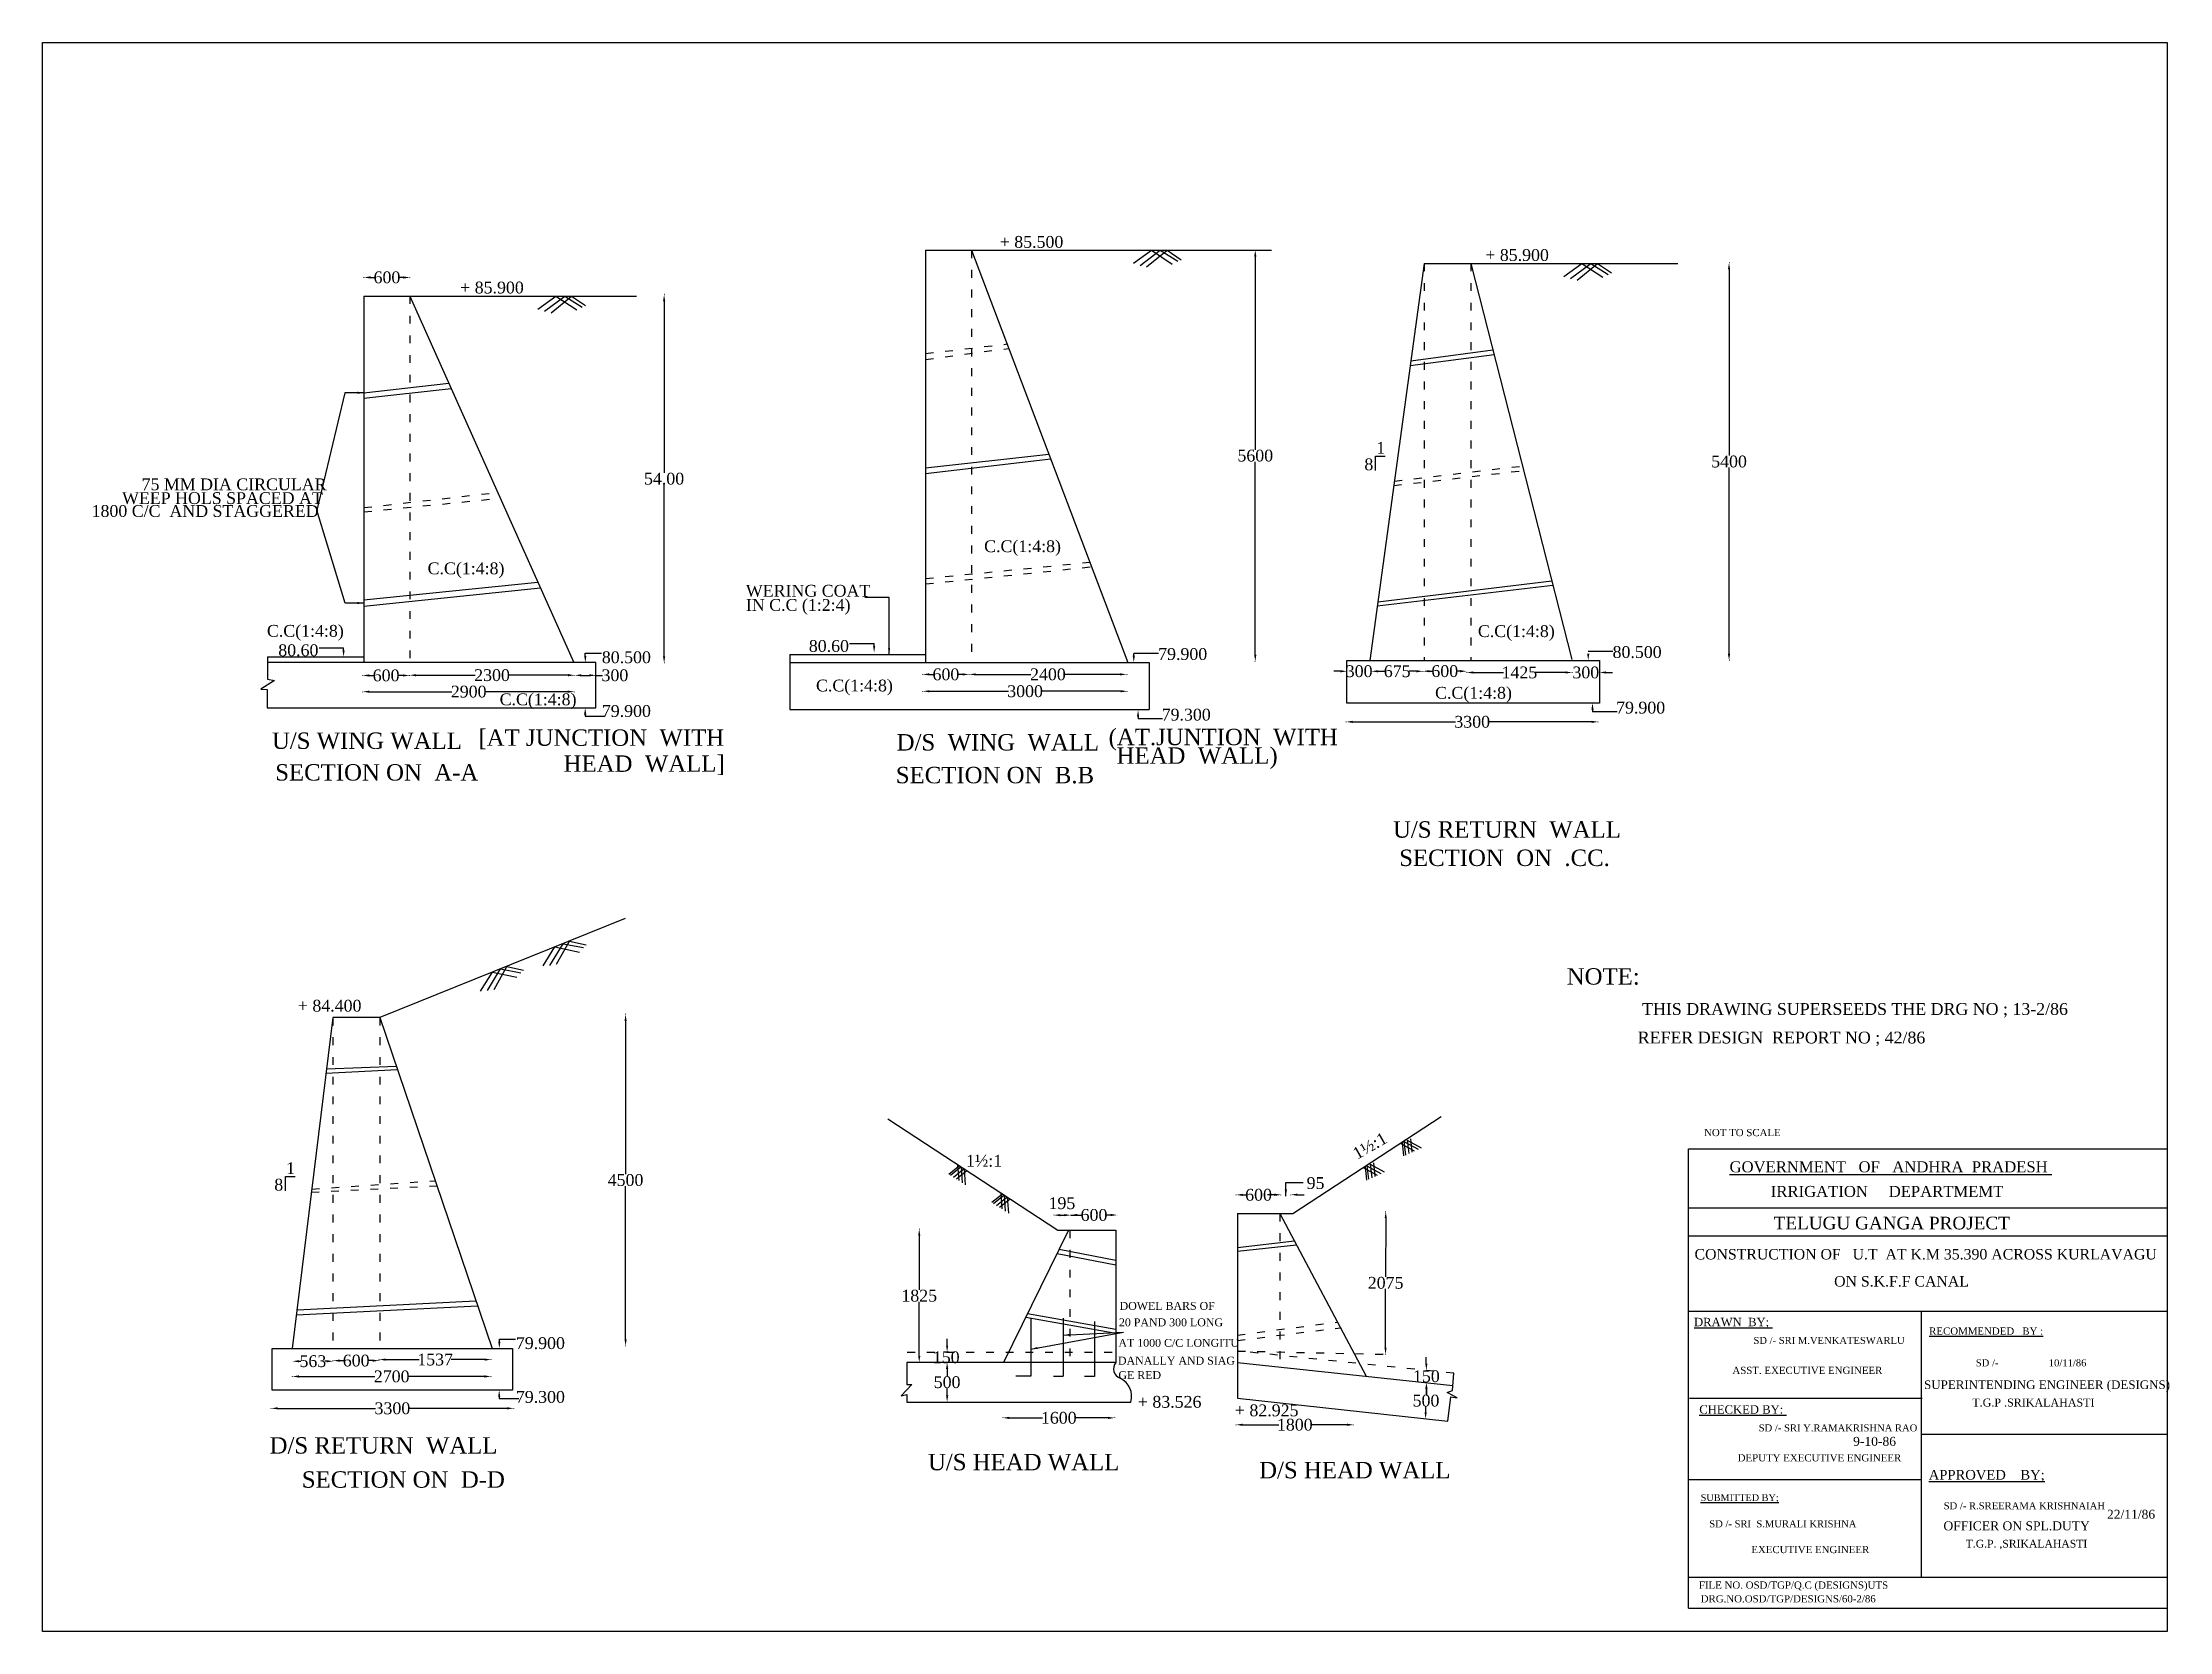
# Model space of a CAD drawing. Header units: millimetres. Extents: x -790 to 31614, y -268 to 23943.
import ezdxf

# ---------------------------------------------------------------- set-up
doc = ezdxf.new("R2010")
doc.units = ezdxf.units.MM
doc.header["$MEASUREMENT"] = 0
doc.linetypes.add('ACAD_ISO03W100', pattern=[30, 12, -18])
for name, color, linetype in [('DIM', 5, 'Continuous'), ('DO LINE', 3, 'Continuous'), ('DWG.LINE', 10, 'Continuous'), ('HATCH', 2, 'Continuous'), ('TEXT', 7, 'Continuous')]:
    doc.layers.add(name, color=color, linetype=linetype)
doc.layers.add('TITLE', color=7, linetype='Continuous', lineweight=30)
doc.styles.get("Standard").update_dxf_attribs({"font": 'TIMES.TTF', "height": 180})
doc.dimstyles.get("Standard").update_dxf_attribs({"dimtxt": 180, "dimasz": 100, "dimexe": 0.18, "dimexo": 0.0625, "dimgap": 0.09, "dimtad": 0, "dimtih": 1, "dimtoh": 1, "dimdec": 0, "dimzin": 0, "dimdsep": 46, "dimtxsty": 'Standard', "dimcen": 300, "dimclre": 256, "dimclrt": 4, "dimadec": 0, "dimazin": 0, "dimtfac": 1, "dimtdec": 0, "dimtofl": 0, "dimtmove": 0, "dimatfit": 3, "dimfxl": 5, "dimfxlon": 1, "dimtolj": 1, "dimtzin": 0, "dimarcsym": 0})

msp = doc.modelspace()

# ---------------------------------------------------------------- texts
at = {"layer": 'DIM', "color": 4, "linetype": 'ByBlock', "ltscale": 0.2, "char_height": 180, "attachment_point": 5}
for s, insert in [('\\A1;300', (19268.5, 14363)), ('\\A1;95', (18604.1, 6563.5)), ('\\A1;195', (14740.1, 6257)), ('\\A1;150', (12977.5, 3909))]:
    msp.add_mtext(s, dxfattribs=dict(at, insert=insert))
at = {"layer": 'TEXT', "linetype": 'ByBlock'}
for s, height, p in [('+ 85.500', 180, (13792.6, 20815.5)), ('+ 85.900', 180, (21190.1, 20615.5)), ('+ 85.900', 180, (5572.6, 20120)), ('1', 180, (19529.6, 17678)), ('8', 180, (19348.1, 17426)), ('75 MM DIA CIRCULAR', 180, (719.1, 17121)), ('1800 C/C  AND STAGGERED', 180, (-42.9, 16715)), ('WEEP HOLS SPACED AT', 180, (421.1, 16911.5)), ('C.C(1:4:8)', 180, (13555.1, 16178.5)), ('C.C(1:4:8)', 180, (5076.1, 15841)), ('WERING COAT', 180, (9925.6, 15499.5)), ('IN C.C (1:2:4)', 180, (9925.6, 15283.5)), ('C.C(1:4:8)', 180, (2628.1, 14889)), ('C.C(1:4:8)', 180, (21077.6, 14884.5)), ('80.60', 180, (2801.1, 14593.5)), ('80.500', 180, (7730.6, 14486.5)), ('80.60', 180, (10884.2, 14658.4)), ('79.900', 180, (16206.2, 14535.4)), ('80.500', 180, (23129.7, 14565.9)), ('C.C(1:4:8)', 180, (6173.6, 13845)), ('C.C(1:4:8)', 180, (10993.6, 14056)), ('C.C(1:4:8)', 180, (20425.1, 13944.5)), ('79.900', 180, (7730.6, 13667)), ('79.300', 180, (16259.7, 13612.4)), ('79.900', 180, (23183.2, 13718.9)), ('U/S WING WALL', 250, (2704.1, 13180)), ('[AT JUNCTION  WITH', 250, (5850.6, 13227)), ('D/S  WING  WALL', 250, (12222.6, 13155.5)), ('(AT.JUNTION  WITH', 250, (15451.6, 13237)), ('HEAD  WALL]', 250, (7148.6, 12831)), ('HEAD  WALL)', 250, (15573.1, 12953.5)), ('SECTION ON  A-A', 250, (2754.6, 12697.5)), ('SECTION ON  B.B', 250, (12209.1, 12656.5)), ('U/S RETURN  WALL', 250, (19784.1, 11827.5)), ('SECTION  ON  .CC.', 250, (19878.1, 11396)), ('NOTE:', 250, (22431.1, 9588.5)), ('+ 84.400', 180, (3099.6, 9177)), ('THIS DRAWING SUPERSEEDS THE DRG NO ; 13-2/86', 180, (23579.6, 9127)), ('REFER DESIGN  REPORT NO ; 42/86', 180, (23513.6, 8692)), ('1', 180, (2921.6, 6702)), ('1½:1', 180, (13278.6, 6815)), ('8', 180, (2740.1, 6450)), ('DOWEL BARS OF', 120, (15619.1, 4633)), ('79.900', 180, (6420.6, 4036)), ('20 PAND 300 LONG', 120, (15608.6, 4382.5)), ('DANALLY AND SIAG', 120, (15594.1, 3799)), ('AT 1000 C/C LONGITU', 120, (15601.1, 4069.5)), ('GE RED', 120, (15601.1, 3579)), ('79.300', 180, (6420.6, 3216.5)), ('+ 83.526', 180, (15897.1, 3141.5)), ('+ 82.925', 180, (17375.6, 3011.5)), ('D/S RETURN  WALL', 250, (2669.1, 2442.5)), ('U/S HEAD WALL', 250, (12699.1, 2188.5)), ('D/S HEAD WALL', 250, (17744.6, 2066)), ('SECTION ON  D-D', 250, (3159.6, 1923))]:
    msp.add_text(s, height=height, dxfattribs=at).set_placement(p)
msp.add_text('1½:1', height=180, rotation=29.74488, dxfattribs=at).set_placement((19236.6, 6917.9))
at = {"layer": 'TITLE', "lineweight": 30}
for s, height, p in [('NOT TO SCALE', 109.596, (24523.3, 7279.5)), ('%%UGOVERNMENT   OF   ANDHRA  PRADESH ', 167.892, (24911.5, 6728.3)), ('IRRIGATION     DEPARTMEMT ', 167.892, (25540.6, 6353.2)), ('TELUGU GANGA PROJECT', 193.135, (25584.2, 5859)), ('CONSTRUCTION OF   U.T  AT K.M 35.390 ACROSS KURLAVAGU', 159.401, (24378.2, 5400.9)), ('ON S.K.F.F CANAL', 159.401, (26504.9, 4988.5)), ('%%UDRAWN  BY; ', 127.53, (24370.3, 4383.9)), ('SD /- SRI M.VENKATESWARLU', 106.832, (25275.7, 4113.5)), ('%%URECOMMENDED   BY :', 109.443, (27953.1, 4255.2)), ('ASST. EXECUTIVE ENGINEER', 109.596, (24955, 3656.2)), ('SUPERINTENDING ENGINEER (DESIGNS)', 130.582, (27875.3, 3427.1)), ('SD /-                   10/11/86', 106.832, (28663.3, 3772.1)), ('T.G.P .SRIKALAHASTI', 121.255, (28610.4, 3160)), ('%%UCHECKED BY: ', 127.53, (24450.6, 3051.5)), ('SD /- SRI Y.RAMAKRISHNA RAO', 106.832, (25356.1, 2781)), ('9-10-86', 136.63, (26794.4, 2560.7)), ('DEPUTY EXECUTIVE ENGINEER', 109.596, (25035.3, 2323.7)), ('%%UAPPROVED    BY;', 147.15, (27947.2, 2045.9)), ('%%USUBMITTED BY;', 103.005, (24471.6, 1720.6)), ('SD /- R.SREERAMA KRISHNAIAH', 106.832, (28174.6, 1593.9)), ('SD /- SRI  S.MURALI KRISHNA', 106.832, (24602.9, 1319)), ('OFFICER ON SPL.DUTY', 136.629, (28170.3, 1273.5)), ('22/11/86', 136.63, (30661.5, 1449.9)), ('EXECUTIVE ENGINEER', 109.596, (25243.2, 926.2)), ('T.G.P. ,SRIKALAHASTI', 117.72, (28509.3, 1011.2)), ('FILE NO. OSD/TGP/Q.C (DESIGNS)UTS', 109.596, (24444.7, 384.6)), ('DRG.NO.OSD/TGP/DESIGNS/60-2/86', 109.596, (24471.9, 175.6))]:
    msp.add_text(s, height=height, dxfattribs=at).set_placement(p)

# ---------------------------------------------------------------- blocks, each defined once
blk = doc.blocks.new('*D2')
at = {"layer": 'Defpoints', "color": 0, "linetype": 'ByBlock', "ltscale": 0.2}
for p in [(13327, 14441), (15727, 14441), (15727, 14315)]:
    blk.add_point(p, dxfattribs=at)
at = {"layer": 'DIM', "lineweight": -2, "ltscale": 0.2}
blk.add_line((13327, 14320), (13327, 14315), dxfattribs=at)
at = {"layer": 'DIM', "color": 0, "linetype": 'ByBlock', "lineweight": -2, "ltscale": 0.2}
for p, q in [((13427, 14315), (14269, 14315)), ((15627, 14315), (14785, 14315))]:
    blk.add_line(p, q, dxfattribs=at)
at = {"layer": 'DIM', "linetype": 'ByBlock', "lineweight": -2, "ltscale": 0.2}
blk.add_line((15727, 14320), (15727, 14315), dxfattribs=at)
at = {"layer": 'DIM', "color": 0, "linetype": 'ByBlock', "ltscale": 0.2}
for points in [[(13427, 14332), (13427, 14299), (13327, 14315)], [(15627, 14332), (15627, 14299), (15727, 14315)]]:
    blk.add_solid(points, dxfattribs=at)
at = {"layer": 'DIM', "color": 4, "linetype": 'ByBlock', "ltscale": 0.2, "insert": (14527, 14315), "char_height": 180, "attachment_point": 5}
blk.add_mtext('\\A1;2400', dxfattribs=at)
blk = doc.blocks.new('*D3')
at = {"layer": 'Defpoints', "color": 0, "linetype": 'ByBlock', "ltscale": 0.2}
for p in [(4807, 20363), (4107, 20080), (4807, 20079)]:
    blk.add_point(p, dxfattribs=at)
at = {"layer": 'DIM', "lineweight": -2, "ltscale": 0.2}
blk.add_line((4107, 20359), (4107, 20364), dxfattribs=at)
at = {"layer": 'DIM', "color": 0, "linetype": 'ByBlock', "lineweight": -2, "ltscale": 0.2}
for p, q in [((4207, 20364), (4268, 20364)), ((4707, 20363), (4646, 20363))]:
    blk.add_line(p, q, dxfattribs=at)
at = {"layer": 'DIM', "linetype": 'ByBlock', "lineweight": -2, "ltscale": 0.2}
blk.add_line((4807, 20358), (4807, 20363), dxfattribs=at)
at = {"layer": 'DIM', "color": 0, "linetype": 'ByBlock', "ltscale": 0.2}
for points in [[(4207, 20381), (4207, 20347), (4107, 20364)], [(4707, 20380), (4707, 20346), (4807, 20363)]]:
    blk.add_solid(points, dxfattribs=at)
at = {"layer": 'DIM', "color": 4, "linetype": 'ByBlock', "ltscale": 0.2, "insert": (4457, 20364), "char_height": 180, "attachment_point": 5}
blk.add_mtext('\\A1;600', dxfattribs=at)
blk = doc.blocks.new('*D4')
at = {"layer": 'Defpoints', "color": 0, "linetype": 'ByBlock', "ltscale": 0.2}
for p in [(8740, 20102), (8679, 14490), (8740, 14490)]:
    blk.add_point(p, dxfattribs=at)
at = {"layer": 'DIM', "lineweight": -2, "ltscale": 0.2}
blk.add_line((8684, 20102), (8679, 20102), dxfattribs=at)
at = {"layer": 'DIM', "color": 0, "linetype": 'ByBlock', "lineweight": -2, "ltscale": 0.2}
for p, q in [((8679, 20002), (8679, 17388)), ((8679, 14590), (8679, 17204))]:
    blk.add_line(p, q, dxfattribs=at)
at = {"layer": 'DIM', "linetype": 'ByBlock', "lineweight": -2, "ltscale": 0.2}
blk.add_line((8684, 14490), (8679, 14490), dxfattribs=at)
at = {"layer": 'DIM', "color": 0, "linetype": 'ByBlock', "ltscale": 0.2}
for points in [[(8663, 20002), (8696, 20002), (8679, 20102)], [(8663, 14590), (8696, 14590), (8679, 14490)]]:
    blk.add_solid(points, dxfattribs=at)
at = {"layer": 'DIM', "color": 4, "linetype": 'ByBlock', "ltscale": 0.2, "insert": (8679, 17296), "char_height": 180, "attachment_point": 5}
blk.add_mtext('\\A1;54.00', dxfattribs=at)
blk = doc.blocks.new('*D5')
at = {"layer": 'Defpoints', "color": 0, "linetype": 'ByBlock', "ltscale": 0.2}
for p in [(4087, 14286), (4800, 14299), (4800, 14286)]:
    blk.add_point(p, dxfattribs=at)
at = {"layer": 'DIM', "lineweight": -2, "ltscale": 0.2}
blk.add_line((4087, 14294), (4087, 14299), dxfattribs=at)
at = {"layer": 'DIM', "color": 0, "linetype": 'ByBlock', "lineweight": -2, "ltscale": 0.2}
for p, q in [((4187, 14299), (4255, 14299)), ((4700, 14299), (4633, 14299))]:
    blk.add_line(p, q, dxfattribs=at)
at = {"layer": 'DIM', "linetype": 'ByBlock', "lineweight": -2, "ltscale": 0.2}
blk.add_line((4800, 14294), (4800, 14299), dxfattribs=at)
at = {"layer": 'DIM', "color": 0, "linetype": 'ByBlock', "ltscale": 0.2}
for points in [[(4187, 14316), (4187, 14282), (4087, 14299)], [(4700, 14316), (4700, 14282), (4800, 14299)]]:
    blk.add_solid(points, dxfattribs=at)
at = {"layer": 'DIM', "color": 4, "linetype": 'ByBlock', "ltscale": 0.2, "insert": (4444, 14299), "char_height": 180, "attachment_point": 5}
blk.add_mtext('\\A1;600', dxfattribs=at)
blk = doc.blocks.new('*D6')
at = {"layer": 'Defpoints', "color": 0, "linetype": 'ByBlock', "ltscale": 0.2}
for p in [(4800, 14299), (7316, 14303), (7316, 14299)]:
    blk.add_point(p, dxfattribs=at)
at = {"layer": 'DIM', "lineweight": -2, "ltscale": 0.2}
blk.add_line((4800, 14299), (4800, 14303), dxfattribs=at)
at = {"layer": 'DIM', "color": 0, "linetype": 'ByBlock', "lineweight": -2, "ltscale": 0.2}
for p, q in [((4900, 14303), (5800, 14303)), ((7216, 14303), (6317, 14303))]:
    blk.add_line(p, q, dxfattribs=at)
at = {"layer": 'DIM', "linetype": 'ByBlock', "lineweight": -2, "ltscale": 0.2}
blk.add_line((7316, 14299), (7316, 14303), dxfattribs=at)
at = {"layer": 'DIM', "color": 0, "linetype": 'ByBlock', "ltscale": 0.2}
for points in [[(4900, 14320), (4900, 14286), (4800, 14303)], [(7216, 14320), (7216, 14286), (7316, 14303)]]:
    blk.add_solid(points, dxfattribs=at)
at = {"layer": 'DIM', "color": 4, "linetype": 'ByBlock', "ltscale": 0.2, "insert": (6058, 14303), "char_height": 180, "attachment_point": 5}
blk.add_mtext('\\A1;2300', dxfattribs=at)
blk = doc.blocks.new('*D7')
at = {"layer": 'Defpoints', "color": 0, "linetype": 'ByBlock', "ltscale": 0.2}
for p in [(7316, 14301), (7641, 14301), (7641, 14301)]:
    blk.add_point(p, dxfattribs=at)
at = {"layer": 'DIM', "lineweight": -2, "ltscale": 0.2}
blk.add_line((7316, 14301), (7316, 14301), dxfattribs=at)
at = {"layer": 'DIM', "color": 0, "linetype": 'ByBlock', "lineweight": -2, "ltscale": 0.2}
for p, q in [((7416, 14301), (7541, 14301)), ((7641, 14301), (7741, 14301))]:
    blk.add_line(p, q, dxfattribs=at)
at = {"layer": 'DIM', "linetype": 'ByBlock', "lineweight": -2, "ltscale": 0.2}
blk.add_line((7641, 14301), (7641, 14301), dxfattribs=at)
at = {"layer": 'DIM', "color": 0, "linetype": 'ByBlock', "ltscale": 0.2}
for points in [[(7416, 14318), (7416, 14285), (7316, 14301)], [(7541, 14318), (7541, 14285), (7641, 14301)]]:
    blk.add_solid(points, dxfattribs=at)
at = {"layer": 'DIM', "color": 4, "linetype": 'ByBlock', "ltscale": 0.2, "insert": (7930, 14301), "char_height": 180, "attachment_point": 5}
blk.add_mtext('\\A1;300', dxfattribs=at)
blk = doc.blocks.new('*D8')
at = {"layer": 'Defpoints', "color": 0, "linetype": 'ByBlock', "ltscale": 0.2}
for p in [(4090, 14034), (7312, 14052), (7312, 14034)]:
    blk.add_point(p, dxfattribs=at)
at = {"layer": 'DIM', "lineweight": -2, "ltscale": 0.2}
blk.add_line((4090, 14047), (4090, 14052), dxfattribs=at)
at = {"layer": 'DIM', "color": 0, "linetype": 'ByBlock', "lineweight": -2, "ltscale": 0.2}
for p, q in [((4190, 14052), (5443, 14052)), ((7212, 14052), (5960, 14052))]:
    blk.add_line(p, q, dxfattribs=at)
at = {"layer": 'DIM', "linetype": 'ByBlock', "lineweight": -2, "ltscale": 0.2}
blk.add_line((7312, 14047), (7312, 14052), dxfattribs=at)
at = {"layer": 'DIM', "color": 0, "linetype": 'ByBlock', "ltscale": 0.2}
for points in [[(4190, 14069), (4190, 14035), (4090, 14052)], [(7212, 14069), (7212, 14035), (7312, 14052)]]:
    blk.add_solid(points, dxfattribs=at)
at = {"layer": 'DIM', "color": 4, "linetype": 'ByBlock', "ltscale": 0.2, "insert": (5702, 14052), "char_height": 180, "attachment_point": 5}
blk.add_mtext('\\A1;2900', dxfattribs=at)
blk = doc.blocks.new('*D9')
at = {"layer": 'Defpoints', "color": 0, "linetype": 'ByBlock', "ltscale": 0.2}
for p in [(12622, 14031), (15736, 14058), (15736, 14031)]:
    blk.add_point(p, dxfattribs=at)
at = {"layer": 'DIM', "lineweight": -2, "ltscale": 0.2}
blk.add_line((12622, 14054), (12622, 14059), dxfattribs=at)
at = {"layer": 'DIM', "color": 0, "linetype": 'ByBlock', "lineweight": -2, "ltscale": 0.2}
for p, q in [((12722, 14058), (13924, 14058)), ((15636, 14058), (14435, 14058))]:
    blk.add_line(p, q, dxfattribs=at)
at = {"layer": 'DIM', "linetype": 'ByBlock', "lineweight": -2, "ltscale": 0.2}
blk.add_line((15736, 14054), (15736, 14059), dxfattribs=at)
at = {"layer": 'DIM', "color": 0, "linetype": 'ByBlock', "ltscale": 0.2}
for points in [[(12722, 14075), (12722, 14042), (12622, 14058)], [(15636, 14075), (15636, 14042), (15736, 14058)]]:
    blk.add_solid(points, dxfattribs=at)
at = {"layer": 'DIM', "color": 4, "linetype": 'ByBlock', "ltscale": 0.2, "insert": (14179, 14058), "char_height": 180, "attachment_point": 5}
blk.add_mtext('\\A1;3000', dxfattribs=at)
blk = doc.blocks.new('*D10')
at = {"layer": 'Defpoints', "color": 0, "linetype": 'ByBlock', "ltscale": 0.2}
for p in [(19455, 14349), (20240, 14363), (20240, 14349)]:
    blk.add_point(p, dxfattribs=at)
at = {"layer": 'DIM', "lineweight": -2, "ltscale": 0.2}
blk.add_line((19455, 14358), (19455, 14363), dxfattribs=at)
at = {"layer": 'DIM', "color": 0, "linetype": 'ByBlock', "lineweight": -2, "ltscale": 0.2}
for p, q in [((19555, 14363), (19663, 14363)), ((20140, 14363), (20033, 14363))]:
    blk.add_line(p, q, dxfattribs=at)
at = {"layer": 'DIM', "linetype": 'ByBlock', "lineweight": -2, "ltscale": 0.2}
blk.add_line((20240, 14358), (20240, 14363), dxfattribs=at)
at = {"layer": 'DIM', "color": 0, "linetype": 'ByBlock', "ltscale": 0.2}
for points in [[(19555, 14380), (19555, 14346), (19455, 14363)], [(20140, 14380), (20140, 14346), (20240, 14363)]]:
    blk.add_solid(points, dxfattribs=at)
at = {"layer": 'DIM', "color": 4, "linetype": 'ByBlock', "ltscale": 0.2, "insert": (19848, 14363), "char_height": 180, "attachment_point": 5}
blk.add_mtext('\\A1;675', dxfattribs=at)
blk = doc.blocks.new('*D11')
at = {"layer": 'Defpoints', "color": 0, "linetype": 'ByBlock', "ltscale": 0.2}
for p in [(20240, 14363), (20906, 14364), (20906, 14363)]:
    blk.add_point(p, dxfattribs=at)
at = {"layer": 'DIM', "lineweight": -2, "ltscale": 0.2}
blk.add_line((20240, 14363), (20240, 14364), dxfattribs=at)
at = {"layer": 'DIM', "color": 0, "linetype": 'ByBlock', "lineweight": -2, "ltscale": 0.2}
for p, q in [((20340, 14364), (20384, 14364)), ((20806, 14364), (20762, 14364))]:
    blk.add_line(p, q, dxfattribs=at)
at = {"layer": 'DIM', "linetype": 'ByBlock', "lineweight": -2, "ltscale": 0.2}
blk.add_line((20906, 14363), (20906, 14364), dxfattribs=at)
at = {"layer": 'DIM', "color": 0, "linetype": 'ByBlock', "ltscale": 0.2}
for points in [[(20340, 14381), (20340, 14347), (20240, 14364)], [(20806, 14381), (20806, 14347), (20906, 14364)]]:
    blk.add_solid(points, dxfattribs=at)
at = {"layer": 'DIM', "color": 4, "linetype": 'ByBlock', "ltscale": 0.2, "insert": (20573, 14364), "char_height": 180, "attachment_point": 5}
blk.add_mtext('\\A1;600', dxfattribs=at)
blk = doc.blocks.new('*D12')
at = {"layer": 'Defpoints', "color": 0, "linetype": 'ByBlock', "ltscale": 0.2}
for p in [(20906, 14363), (22514, 14363), (22514, 14344)]:
    blk.add_point(p, dxfattribs=at)
at = {"layer": 'DIM', "lineweight": -2, "ltscale": 0.2}
blk.add_line((20906, 14350), (20906, 14344), dxfattribs=at)
at = {"layer": 'DIM', "color": 0, "linetype": 'ByBlock', "lineweight": -2, "ltscale": 0.2}
for p, q in [((21006, 14344), (21468, 14344)), ((22414, 14344), (21952, 14344))]:
    blk.add_line(p, q, dxfattribs=at)
at = {"layer": 'DIM', "linetype": 'ByBlock', "lineweight": -2, "ltscale": 0.2}
blk.add_line((22514, 14350), (22514, 14344), dxfattribs=at)
at = {"layer": 'DIM', "color": 0, "linetype": 'ByBlock', "ltscale": 0.2}
for points in [[(21006, 14361), (21006, 14328), (20906, 14344)], [(22414, 14361), (22414, 14328), (22514, 14344)]]:
    blk.add_solid(points, dxfattribs=at)
at = {"layer": 'DIM', "color": 4, "linetype": 'ByBlock', "ltscale": 0.2, "insert": (21710, 14344), "char_height": 180, "attachment_point": 5}
blk.add_mtext('\\A1;1425', dxfattribs=at)
blk = doc.blocks.new('*D13')
at = {"layer": 'Defpoints', "color": 0, "linetype": 'ByBlock', "ltscale": 0.2}
for p in [(22514, 14344), (22930, 14344), (22930, 14344)]:
    blk.add_point(p, dxfattribs=at)
at = {"layer": 'DIM', "color": 0, "linetype": 'ByBlock', "lineweight": -2, "ltscale": 0.2}
for p, q in [((22414, 14344), (22314, 14344)), ((23030, 14344), (23130, 14344))]:
    blk.add_line(p, q, dxfattribs=at)
at = {"layer": 'DIM', "lineweight": -2, "ltscale": 0.2}
blk.add_line((22514, 14344), (22514, 14345), dxfattribs=at)
at = {"layer": 'DIM', "linetype": 'ByBlock', "lineweight": -2, "ltscale": 0.2}
blk.add_line((22930, 14344), (22930, 14345), dxfattribs=at)
at = {"layer": 'DIM', "color": 0, "linetype": 'ByBlock', "ltscale": 0.2}
for points in [[(22414, 14361), (22414, 14328), (22514, 14344)], [(23030, 14361), (23030, 14328), (22930, 14344)]]:
    blk.add_solid(points, dxfattribs=at)
at = {"layer": 'DIM', "color": 4, "linetype": 'ByBlock', "ltscale": 0.2, "insert": (22722, 14344), "char_height": 180, "attachment_point": 5}
blk.add_mtext('\\A1;300', dxfattribs=at)
blk = doc.blocks.new('*D14')
at = {"layer": 'Defpoints', "color": 0, "linetype": 'ByBlock', "ltscale": 0.2}
for p in [(12618, 14330), (13328, 14330), (13328, 14315)]:
    blk.add_point(p, dxfattribs=at)
at = {"layer": 'DIM', "lineweight": -2, "ltscale": 0.2}
blk.add_line((12618, 14320), (12618, 14315), dxfattribs=at)
at = {"layer": 'DIM', "color": 0, "linetype": 'ByBlock', "lineweight": -2, "ltscale": 0.2}
for p, q in [((12718, 14315), (12784, 14315)), ((13228, 14315), (13162, 14315))]:
    blk.add_line(p, q, dxfattribs=at)
at = {"layer": 'DIM', "linetype": 'ByBlock', "lineweight": -2, "ltscale": 0.2}
blk.add_line((13328, 14320), (13328, 14315), dxfattribs=at)
at = {"layer": 'DIM', "color": 0, "linetype": 'ByBlock', "ltscale": 0.2}
for points in [[(12718, 14332), (12718, 14299), (12618, 14315)], [(13228, 14332), (13228, 14299), (13328, 14315)]]:
    blk.add_solid(points, dxfattribs=at)
at = {"layer": 'DIM', "color": 4, "linetype": 'ByBlock', "ltscale": 0.2, "insert": (12973, 14315), "char_height": 180, "attachment_point": 5}
blk.add_mtext('\\A1;600', dxfattribs=at)
blk = doc.blocks.new('*D15')
at = {"layer": 'Defpoints', "color": 0, "linetype": 'ByBlock', "ltscale": 0.2}
for p in [(17670, 20780), (17686, 20780), (17670, 14516)]:
    blk.add_point(p, dxfattribs=at)
at = {"layer": 'DIM', "linetype": 'ByBlock', "lineweight": -2, "ltscale": 0.2}
blk.add_line((17681, 20780), (17686, 20780), dxfattribs=at)
at = {"layer": 'DIM', "color": 0, "linetype": 'ByBlock', "lineweight": -2, "ltscale": 0.2}
for p, q in [((17686, 20680), (17686, 17739)), ((17686, 14616), (17686, 17556))]:
    blk.add_line(p, q, dxfattribs=at)
at = {"layer": 'DIM', "lineweight": -2, "ltscale": 0.2}
blk.add_line((17681, 14516), (17686, 14516), dxfattribs=at)
at = {"layer": 'DIM', "color": 0, "linetype": 'ByBlock', "ltscale": 0.2}
for points in [[(17669, 20680), (17703, 20680), (17686, 20780)], [(17669, 14616), (17703, 14616), (17686, 14516)]]:
    blk.add_solid(points, dxfattribs=at)
at = {"layer": 'DIM', "color": 4, "linetype": 'ByBlock', "ltscale": 0.2, "insert": (17686, 17648), "char_height": 180, "attachment_point": 5}
blk.add_mtext('\\A1;5600', dxfattribs=at)
blk = doc.blocks.new('*D16')
at = {"layer": 'Defpoints', "color": 0, "linetype": 'ByBlock', "ltscale": 0.2}
for p in [(19072, 13571), (22910, 13592), (22910, 13571)]:
    blk.add_point(p, dxfattribs=at)
at = {"layer": 'DIM', "lineweight": -2, "ltscale": 0.2}
blk.add_line((19072, 13587), (19072, 13592), dxfattribs=at)
at = {"layer": 'DIM', "color": 0, "linetype": 'ByBlock', "lineweight": -2, "ltscale": 0.2}
for p, q in [((19172, 13592), (20735, 13592)), ((22810, 13592), (21247, 13592))]:
    blk.add_line(p, q, dxfattribs=at)
at = {"layer": 'DIM', "linetype": 'ByBlock', "lineweight": -2, "ltscale": 0.2}
blk.add_line((22910, 13587), (22910, 13592), dxfattribs=at)
at = {"layer": 'DIM', "color": 0, "linetype": 'ByBlock', "ltscale": 0.2}
for points in [[(19172, 13609), (19172, 13575), (19072, 13592)], [(22810, 13609), (22810, 13575), (22910, 13592)]]:
    blk.add_solid(points, dxfattribs=at)
at = {"layer": 'DIM', "color": 4, "linetype": 'ByBlock', "ltscale": 0.2, "insert": (20991, 13592), "char_height": 180, "attachment_point": 5}
blk.add_mtext('\\A1;3300', dxfattribs=at)
blk = doc.blocks.new('*D17')
at = {"layer": 'Defpoints', "color": 0, "linetype": 'ByBlock', "ltscale": 0.2}
for p in [(24984, 20586), (24904, 14529), (24984, 14529)]:
    blk.add_point(p, dxfattribs=at)
at = {"layer": 'DIM', "lineweight": -2, "ltscale": 0.2}
blk.add_line((24909, 20586), (24904, 20586), dxfattribs=at)
at = {"layer": 'DIM', "color": 0, "linetype": 'ByBlock', "lineweight": -2, "ltscale": 0.2}
for p, q in [((24904, 20486), (24904, 17649)), ((24904, 14629), (24904, 17466))]:
    blk.add_line(p, q, dxfattribs=at)
at = {"layer": 'DIM', "linetype": 'ByBlock', "lineweight": -2, "ltscale": 0.2}
blk.add_line((24909, 14529), (24904, 14529), dxfattribs=at)
at = {"layer": 'DIM', "color": 0, "linetype": 'ByBlock', "ltscale": 0.2}
for points in [[(24887, 20486), (24921, 20486), (24904, 20586)], [(24887, 14629), (24921, 14629), (24904, 14529)]]:
    blk.add_solid(points, dxfattribs=at)
at = {"layer": 'DIM', "color": 4, "linetype": 'ByBlock', "ltscale": 0.2, "insert": (24904, 17558), "char_height": 180, "attachment_point": 5}
blk.add_mtext('\\A1;5400', dxfattribs=at)
blk = doc.blocks.new('*D18')
at = {"layer": 'Defpoints', "color": 0, "linetype": 'ByBlock', "ltscale": 0.2}
for p in [(3017, 3850), (3639, 3850), (3639, 3850)]:
    blk.add_point(p, dxfattribs=at)
at = {"layer": 'DIM', "lineweight": -2, "ltscale": 0.2}
blk.add_line((3017, 3850), (3017, 3849), dxfattribs=at)
at = {"layer": 'DIM', "color": 0, "linetype": 'ByBlock', "lineweight": -2, "ltscale": 0.2}
for p, q in [((3117, 3850), (3146, 3850)), ((3539, 3850), (3510, 3850))]:
    blk.add_line(p, q, dxfattribs=at)
at = {"layer": 'DIM', "linetype": 'ByBlock', "lineweight": -2, "ltscale": 0.2}
blk.add_line((3639, 3850), (3639, 3849), dxfattribs=at)
at = {"layer": 'DIM', "color": 0, "linetype": 'ByBlock', "ltscale": 0.2}
for points in [[(3117, 3866), (3117, 3833), (3017, 3850)], [(3539, 3866), (3539, 3833), (3639, 3850)]]:
    blk.add_solid(points, dxfattribs=at)
at = {"layer": 'DIM', "color": 4, "linetype": 'ByBlock', "ltscale": 0.2, "insert": (3328, 3850), "char_height": 180, "attachment_point": 5}
blk.add_mtext('\\A1;563', dxfattribs=at)
blk = doc.blocks.new('*D19')
at = {"layer": 'Defpoints', "color": 0, "linetype": 'ByBlock', "ltscale": 0.2}
for p in [(3639, 3849), (4338, 3859), (4338, 3849)]:
    blk.add_point(p, dxfattribs=at)
at = {"layer": 'DIM', "lineweight": -2, "ltscale": 0.2}
blk.add_line((3639, 3854), (3639, 3859), dxfattribs=at)
at = {"layer": 'DIM', "color": 0, "linetype": 'ByBlock', "lineweight": -2, "ltscale": 0.2}
for p, q in [((3739, 3859), (3800, 3859)), ((4238, 3859), (4177, 3859))]:
    blk.add_line(p, q, dxfattribs=at)
at = {"layer": 'DIM', "linetype": 'ByBlock', "lineweight": -2, "ltscale": 0.2}
blk.add_line((4338, 3854), (4338, 3859), dxfattribs=at)
at = {"layer": 'DIM', "color": 0, "linetype": 'ByBlock', "ltscale": 0.2}
for points in [[(3739, 3876), (3739, 3842), (3639, 3859)], [(4238, 3876), (4238, 3842), (4338, 3859)]]:
    blk.add_solid(points, dxfattribs=at)
at = {"layer": 'DIM', "color": 4, "linetype": 'ByBlock', "ltscale": 0.2, "insert": (3988, 3859), "char_height": 180, "attachment_point": 5}
blk.add_mtext('\\A1;600', dxfattribs=at)
blk = doc.blocks.new('*D20')
at = {"layer": 'Defpoints', "color": 0, "linetype": 'ByBlock', "ltscale": 0.2}
for p in [(4339, 3859), (6044, 3875), (6044, 3859)]:
    blk.add_point(p, dxfattribs=at)
at = {"layer": 'DIM', "lineweight": -2, "ltscale": 0.2}
blk.add_line((4339, 3870), (4339, 3875), dxfattribs=at)
at = {"layer": 'DIM', "color": 0, "linetype": 'ByBlock', "lineweight": -2, "ltscale": 0.2}
for p, q in [((4439, 3875), (4947, 3875)), ((5944, 3875), (5436, 3875))]:
    blk.add_line(p, q, dxfattribs=at)
at = {"layer": 'DIM', "linetype": 'ByBlock', "lineweight": -2, "ltscale": 0.2}
blk.add_line((6044, 3870), (6044, 3875), dxfattribs=at)
at = {"layer": 'DIM', "color": 0, "linetype": 'ByBlock', "ltscale": 0.2}
for points in [[(4439, 3892), (4439, 3858), (4339, 3875)], [(5944, 3892), (5944, 3858), (6044, 3875)]]:
    blk.add_solid(points, dxfattribs=at)
at = {"layer": 'DIM', "color": 4, "linetype": 'ByBlock', "ltscale": 0.2, "insert": (5191, 3875), "char_height": 180, "attachment_point": 5}
blk.add_mtext('\\A1;1537', dxfattribs=at)
blk = doc.blocks.new('*D21')
at = {"layer": 'Defpoints', "color": 0, "linetype": 'ByBlock', "ltscale": 0.2}
for p in [(3016, 3602), (6042, 3618), (6042, 3602)]:
    blk.add_point(p, dxfattribs=at)
at = {"layer": 'DIM', "lineweight": -2, "ltscale": 0.2}
blk.add_line((3016, 3613), (3016, 3618), dxfattribs=at)
at = {"layer": 'DIM', "color": 0, "linetype": 'ByBlock', "lineweight": -2, "ltscale": 0.2}
for p, q in [((3116, 3618), (4270, 3618)), ((5942, 3618), (4787, 3618))]:
    blk.add_line(p, q, dxfattribs=at)
at = {"layer": 'DIM', "linetype": 'ByBlock', "lineweight": -2, "ltscale": 0.2}
blk.add_line((6042, 3613), (6042, 3618), dxfattribs=at)
at = {"layer": 'DIM', "color": 0, "linetype": 'ByBlock', "ltscale": 0.2}
for points in [[(3116, 3635), (3116, 3601), (3016, 3618)], [(5942, 3635), (5942, 3601), (6042, 3618)]]:
    blk.add_solid(points, dxfattribs=at)
at = {"layer": 'DIM', "color": 4, "linetype": 'ByBlock', "ltscale": 0.2, "insert": (4529, 3618), "char_height": 180, "attachment_point": 5}
blk.add_mtext('\\A1;2700', dxfattribs=at)
blk = doc.blocks.new('*D22')
at = {"layer": 'Defpoints', "color": 0, "linetype": 'ByBlock', "ltscale": 0.2}
for p in [(2692, 3118), (6388, 3132), (6388, 3118)]:
    blk.add_point(p, dxfattribs=at)
at = {"layer": 'DIM', "lineweight": -2, "ltscale": 0.2}
blk.add_line((2692, 3128), (2692, 3133), dxfattribs=at)
at = {"layer": 'DIM', "color": 0, "linetype": 'ByBlock', "lineweight": -2, "ltscale": 0.2}
for p, q in [((2792, 3132), (4284, 3132)), ((6288, 3132), (4796, 3132))]:
    blk.add_line(p, q, dxfattribs=at)
at = {"layer": 'DIM', "linetype": 'ByBlock', "lineweight": -2, "ltscale": 0.2}
blk.add_line((6388, 3128), (6388, 3133), dxfattribs=at)
at = {"layer": 'DIM', "color": 0, "linetype": 'ByBlock', "ltscale": 0.2}
for points in [[(2792, 3149), (2792, 3116), (2692, 3132)], [(6288, 3149), (6288, 3116), (6388, 3132)]]:
    blk.add_solid(points, dxfattribs=at)
at = {"layer": 'DIM', "color": 4, "linetype": 'ByBlock', "ltscale": 0.2, "insert": (4540, 3132), "char_height": 180, "attachment_point": 5}
blk.add_mtext('\\A1;3300', dxfattribs=at)
blk = doc.blocks.new('*D23')
at = {"layer": 'Defpoints', "color": 0, "linetype": 'ByBlock', "ltscale": 0.2}
for p in [(8162, 9136), (8092, 4085), (8162, 4085)]:
    blk.add_point(p, dxfattribs=at)
at = {"layer": 'DIM', "lineweight": -2, "ltscale": 0.2}
blk.add_line((8098, 9136), (8092, 9136), dxfattribs=at)
at = {"layer": 'DIM', "color": 0, "linetype": 'ByBlock', "lineweight": -2, "ltscale": 0.2}
for p, q in [((8092, 9036), (8092, 6702)), ((8092, 4185), (8092, 6519))]:
    blk.add_line(p, q, dxfattribs=at)
at = {"layer": 'DIM', "linetype": 'ByBlock', "lineweight": -2, "ltscale": 0.2}
blk.add_line((8098, 4085), (8092, 4085), dxfattribs=at)
at = {"layer": 'DIM', "color": 0, "linetype": 'ByBlock', "ltscale": 0.2}
for points in [[(8076, 9036), (8109, 9036), (8092, 9136)], [(8076, 4185), (8109, 4185), (8092, 4085)]]:
    blk.add_solid(points, dxfattribs=at)
at = {"layer": 'DIM', "color": 4, "linetype": 'ByBlock', "ltscale": 0.2, "insert": (8092, 6610), "char_height": 180, "attachment_point": 5}
blk.add_mtext('\\A1;4500', dxfattribs=at)
blk = doc.blocks.new('*D24')
at = {"layer": 'Defpoints', "color": 0, "linetype": 'ByBlock', "ltscale": 0.2}
for p in [(12588, 5864), (12566, 3832), (12588, 3832)]:
    blk.add_point(p, dxfattribs=at)
at = {"layer": 'DIM', "lineweight": -2, "ltscale": 0.2}
blk.add_line((12572, 5864), (12566, 5864), dxfattribs=at)
at = {"layer": 'DIM', "color": 0, "linetype": 'ByBlock', "lineweight": -2, "ltscale": 0.2}
for p, q in [((12566, 5764), (12566, 4940)), ((12566, 3932), (12566, 4756))]:
    blk.add_line(p, q, dxfattribs=at)
at = {"layer": 'DIM', "linetype": 'ByBlock', "lineweight": -2, "ltscale": 0.2}
blk.add_line((12572, 3832), (12566, 3832), dxfattribs=at)
at = {"layer": 'DIM', "color": 0, "linetype": 'ByBlock', "ltscale": 0.2}
for points in [[(12550, 5764), (12583, 5764), (12566, 5864)], [(12550, 3932), (12583, 3932), (12566, 3832)]]:
    blk.add_solid(points, dxfattribs=at)
at = {"layer": 'DIM', "color": 4, "linetype": 'ByBlock', "ltscale": 0.2, "insert": (12566, 4848), "char_height": 180, "attachment_point": 5}
blk.add_mtext('\\A1;1825', dxfattribs=at)
blk = doc.blocks.new('*D25')
at = {"layer": 'Defpoints', "color": 0, "linetype": 'ByBlock', "ltscale": 0.2}
for p in [(12991, 3832), (12991, 3228), (12991, 3228)]:
    blk.add_point(p, dxfattribs=at)
at = {"layer": 'DIM', "lineweight": -2, "ltscale": 0.2}
blk.add_line((12991, 3832), (12991, 3832), dxfattribs=at)
at = {"layer": 'DIM', "color": 0, "linetype": 'ByBlock', "lineweight": -2, "ltscale": 0.2}
for p, q in [((12991, 3732), (12991, 3621)), ((12991, 3328), (12991, 3438))]:
    blk.add_line(p, q, dxfattribs=at)
at = {"layer": 'DIM', "linetype": 'ByBlock', "lineweight": -2, "ltscale": 0.2}
blk.add_line((12991, 3228), (12991, 3228), dxfattribs=at)
at = {"layer": 'DIM', "color": 0, "linetype": 'ByBlock', "ltscale": 0.2}
for points in [[(12975, 3732), (13008, 3732), (12991, 3832)], [(12975, 3328), (13008, 3328), (12991, 3228)]]:
    blk.add_solid(points, dxfattribs=at)
at = {"layer": 'DIM', "color": 4, "linetype": 'ByBlock', "ltscale": 0.2, "insert": (12991, 3530), "char_height": 180, "attachment_point": 5}
blk.add_mtext('\\A1;500', dxfattribs=at)
blk = doc.blocks.new('*D26')
at = {"layer": 'Defpoints', "color": 0, "linetype": 'ByBlock', "ltscale": 0.2}
for p in [(13840, 3000), (15543, 3000), (15543, 2987)]:
    blk.add_point(p, dxfattribs=at)
at = {"layer": 'DIM', "lineweight": -2, "ltscale": 0.2}
blk.add_line((13840, 2992), (13840, 2987), dxfattribs=at)
at = {"layer": 'DIM', "color": 0, "linetype": 'ByBlock', "lineweight": -2, "ltscale": 0.2}
for p, q in [((13940, 2987), (14446, 2987)), ((15443, 2987), (14937, 2987))]:
    blk.add_line(p, q, dxfattribs=at)
at = {"layer": 'DIM', "linetype": 'ByBlock', "lineweight": -2, "ltscale": 0.2}
blk.add_line((15543, 2992), (15543, 2987), dxfattribs=at)
at = {"layer": 'DIM', "color": 0, "linetype": 'ByBlock', "ltscale": 0.2}
for points in [[(13940, 3004), (13940, 2970), (13840, 2987)], [(15443, 3004), (15443, 2970), (15543, 2987)]]:
    blk.add_solid(points, dxfattribs=at)
at = {"layer": 'DIM', "color": 4, "linetype": 'ByBlock', "ltscale": 0.2, "insert": (14692, 2987), "char_height": 180, "attachment_point": 5}
blk.add_mtext('\\A1;1600', dxfattribs=at)
blk = doc.blocks.new('*D27')
at = {"layer": 'Defpoints', "color": 0, "linetype": 'ByBlock', "ltscale": 0.2}
for p in [(17396, 6380), (18074, 6385), (18074, 6380)]:
    blk.add_point(p, dxfattribs=at)
at = {"layer": 'DIM', "lineweight": -2, "ltscale": 0.2}
blk.add_line((17396, 6381), (17396, 6385), dxfattribs=at)
at = {"layer": 'DIM', "color": 0, "linetype": 'ByBlock', "lineweight": -2, "ltscale": 0.2}
for p, q in [((17496, 6385), (17547, 6385)), ((17974, 6385), (17924, 6385))]:
    blk.add_line(p, q, dxfattribs=at)
at = {"layer": 'DIM', "linetype": 'ByBlock', "lineweight": -2, "ltscale": 0.2}
blk.add_line((18074, 6381), (18074, 6385), dxfattribs=at)
at = {"layer": 'DIM', "color": 0, "linetype": 'ByBlock', "ltscale": 0.2}
for points in [[(17496, 6402), (17496, 6368), (17396, 6385)], [(17974, 6402), (17974, 6368), (18074, 6385)]]:
    blk.add_solid(points, dxfattribs=at)
at = {"layer": 'DIM', "color": 4, "linetype": 'ByBlock', "ltscale": 0.2, "insert": (17736, 6385), "char_height": 180, "attachment_point": 5}
blk.add_mtext('\\A1;600', dxfattribs=at)
blk = doc.blocks.new('*D28')
at = {"layer": 'Defpoints', "color": 0, "linetype": 'ByBlock', "ltscale": 0.2}
for p in [(19643, 6132), (19640, 3956), (19670, 3956)]:
    blk.add_point(p, dxfattribs=at)
at = {"layer": 'DIM', "lineweight": -2, "ltscale": 0.2}
blk.add_line((19668, 6131), (19674, 6131), dxfattribs=at)
at = {"layer": 'DIM', "color": 0, "linetype": 'ByBlock', "lineweight": -2, "ltscale": 0.2}
for p, q in [((19673, 6031), (19672, 5136)), ((19671, 4056), (19672, 4952))]:
    blk.add_line(p, q, dxfattribs=at)
at = {"layer": 'DIM', "linetype": 'ByBlock', "lineweight": -2, "ltscale": 0.2}
blk.add_line((19665, 3956), (19671, 3956), dxfattribs=at)
at = {"layer": 'DIM', "color": 0, "linetype": 'ByBlock', "ltscale": 0.2}
for points in [[(19657, 6031), (19690, 6031), (19673, 6131)], [(19654, 4056), (19687, 4056), (19670, 3956)]]:
    blk.add_solid(points, dxfattribs=at)
at = {"layer": 'DIM', "color": 4, "linetype": 'ByBlock', "ltscale": 0.2, "insert": (19672, 5044), "char_height": 180, "attachment_point": 5}
blk.add_mtext('\\A1;2075', dxfattribs=at)
blk = doc.blocks.new('*D29')
at = {"layer": 'Defpoints', "color": 0, "linetype": 'ByBlock', "ltscale": 0.2}
for p in [(20294, 3524), (20294, 3524), (20280, 2972)]:
    blk.add_point(p, dxfattribs=at)
at = {"layer": 'DIM', "color": 0, "linetype": 'ByBlock', "lineweight": -2, "ltscale": 0.2}
for p, q in [((20291, 3425), (20289, 3340)), ((20282, 3072), (20284, 3157))]:
    blk.add_line(p, q, dxfattribs=at)
at = {"layer": 'DIM', "linetype": 'ByBlock', "lineweight": -2, "ltscale": 0.2}
blk.add_line((20294, 3524), (20294, 3524), dxfattribs=at)
at = {"layer": 'DIM', "lineweight": -2, "ltscale": 0.2}
blk.add_line((20280, 2972), (20280, 2972), dxfattribs=at)
at = {"layer": 'DIM', "color": 0, "linetype": 'ByBlock', "ltscale": 0.2}
for points in [[(20274, 3425), (20308, 3424), (20294, 3524)], [(20265, 3073), (20299, 3072), (20280, 2972)]]:
    blk.add_solid(points, dxfattribs=at)
at = {"layer": 'DIM', "color": 4, "linetype": 'ByBlock', "ltscale": 0.2, "insert": (20287, 3249), "char_height": 180, "attachment_point": 5}
blk.add_mtext('\\A1;500', dxfattribs=at)
blk = doc.blocks.new('*D30')
at = {"layer": 'Defpoints', "color": 0, "linetype": 'ByBlock', "ltscale": 0.2}
for p in [(20274, 3713), (20293, 3713), (20275, 3527)]:
    blk.add_point(p, dxfattribs=at)
at = {"layer": 'DIM', "color": 0, "linetype": 'ByBlock', "lineweight": -2, "ltscale": 0.2}
for p, q in [((20292, 3813), (20292, 3913)), ((20294, 3427), (20294, 3327))]:
    blk.add_line(p, q, dxfattribs=at)
at = {"layer": 'DIM', "linetype": 'ByBlock', "lineweight": -2, "ltscale": 0.2}
blk.add_line((20288, 3713), (20293, 3713), dxfattribs=at)
at = {"layer": 'DIM', "lineweight": -2, "ltscale": 0.2}
blk.add_line((20288, 3527), (20294, 3527), dxfattribs=at)
at = {"layer": 'DIM', "color": 0, "linetype": 'ByBlock', "ltscale": 0.2}
for points in [[(20309, 3813), (20276, 3813), (20293, 3713)], [(20311, 3427), (20277, 3427), (20293, 3527)]]:
    blk.add_solid(points, dxfattribs=at)
at = {"layer": 'DIM', "color": 4, "linetype": 'ByBlock', "ltscale": 0.2, "insert": (20293, 3620), "char_height": 180, "attachment_point": 5}
blk.add_mtext('\\A1;150', dxfattribs=at)
blk = doc.blocks.new('*D31')
at = {"layer": 'Defpoints', "color": 0, "linetype": 'ByBlock', "ltscale": 0.2}
for p in [(14876, 6076), (15582, 6078), (15582, 6076)]:
    blk.add_point(p, dxfattribs=at)
at = {"layer": 'DIM', "lineweight": -2, "ltscale": 0.2}
blk.add_line((14876, 6076), (14876, 6078), dxfattribs=at)
at = {"layer": 'DIM', "color": 0, "linetype": 'ByBlock', "lineweight": -2, "ltscale": 0.2}
for p, q in [((14976, 6078), (15040, 6078)), ((15482, 6078), (15418, 6078))]:
    blk.add_line(p, q, dxfattribs=at)
at = {"layer": 'DIM', "linetype": 'ByBlock', "lineweight": -2, "ltscale": 0.2}
blk.add_line((15582, 6076), (15582, 6078), dxfattribs=at)
at = {"layer": 'DIM', "color": 0, "linetype": 'ByBlock', "ltscale": 0.2}
for points in [[(14976, 6095), (14976, 6061), (14876, 6078)], [(15482, 6095), (15482, 6061), (15582, 6078)]]:
    blk.add_solid(points, dxfattribs=at)
at = {"layer": 'DIM', "color": 4, "linetype": 'ByBlock', "ltscale": 0.2, "insert": (15229, 6078), "char_height": 180, "attachment_point": 5}
blk.add_mtext('\\A1;600', dxfattribs=at)
blk = doc.blocks.new('*D32')
at = {"layer": 'Defpoints', "color": 0, "linetype": 'ByBlock', "ltscale": 0.2}
for p in [(17393, 2876), (19184, 2882), (19184, 2876)]:
    blk.add_point(p, dxfattribs=at)
at = {"layer": 'DIM', "lineweight": -2, "ltscale": 0.2}
blk.add_line((17393, 2877), (17393, 2882), dxfattribs=at)
at = {"layer": 'DIM', "color": 0, "linetype": 'ByBlock', "lineweight": -2, "ltscale": 0.2}
for p, q in [((17493, 2882), (18043, 2882)), ((19084, 2882), (18534, 2882))]:
    blk.add_line(p, q, dxfattribs=at)
at = {"layer": 'DIM', "linetype": 'ByBlock', "lineweight": -2, "ltscale": 0.2}
blk.add_line((19184, 2877), (19184, 2882), dxfattribs=at)
at = {"layer": 'DIM', "color": 0, "linetype": 'ByBlock', "ltscale": 0.2}
for points in [[(17493, 2899), (17493, 2865), (17393, 2882)], [(19084, 2899), (19084, 2865), (19184, 2882)]]:
    blk.add_solid(points, dxfattribs=at)
at = {"layer": 'DIM', "color": 4, "linetype": 'ByBlock', "ltscale": 0.2, "insert": (18288, 2882), "char_height": 180, "attachment_point": 5}
blk.add_mtext('\\A1;1800', dxfattribs=at)

# ---------------------------------------------------------------- dimensions: what is measured, and where the dimension line sits
at = {"layer": 'DIM', "linetype": 'ByBlock', "ltscale": 0.2}
for p1, p2, distance, text, picture, middle in [((17670.5, 14516), (17670.5, 20779.5), -15.5, '5600', '*D15', (17686, 17647.8)), ((4107, 20080.5), (4807, 20079.4), 283.6, '600', '*D3', (4457.5, 20363.5)), ((24984.5, 20586), (24984.5, 14529), -80.5, '5400', '*D17', (24904, 17557.5)), ((8739.5, 20102.5), (8739.5, 14489.5), -60, '54.00', '*D4', (8679.5, 17296)), ((4087, 14285.5), (4800.5, 14285.5), 13.5, '600', '*D5', (4443.8, 14299)), ((4800.5, 14299.2), (7316, 14299.2), 3.8, '2300', '*D6', (6058.2, 14303)), ((7316, 14301.2), (7641, 14301.2), 0, '300', '*D7', (7930.3, 14301.2)), ((12618, 14330.5), (13327.5, 14330.5), -15.2, '600', '*D14', (12972.8, 14315.3)), ((19455, 14349.1), (20240.5, 14349.1), 13.9, '675', '*D10', (19847.8, 14363)), ((20240.5, 14363.2), (20905.5, 14363.2), 0.8, '600', '*D11', (20573, 14364)), ((20905.5, 14363.2), (22514.5, 14363.2), -18.7, '1425', '*D12', (21710, 14344.5)), ((22514.5, 14344.5), (22930, 14344.5), 0, '300', '*D13', (22722.2, 14344.5)), ((4090.5, 14034), (7312.5, 14034), 18, '2900', '*D8', (5701.5, 14052)), ((12622.5, 14031), (15736, 14031), 27.5, '3000', '*D9', (14179.2, 14058.5)), ((19072.5, 13571), (22909.5, 13571), 21, '3300', '*D16', (20991, 13592)), ((8161.5, 9135.5), (8161.5, 4085), -69, '4500', '*D23', (8092.5, 6610.3)), ((17396.5, 6380.5), (18074.5, 6380.5), 4.5, '600', '*D27', (17735.5, 6385)), ((14876, 6075.8), (15581.5, 6075.8), 2.2, '600', '*D31', (15228.8, 6078)), ((12588.5, 5864.5), (12588.5, 3831.5), -22, '1825', '*D24', (12566.5, 4848)), ((19643, 6131.5), (19640, 3955.9), 30.5, '2075', '*D28', (19671.9, 5043.7)), ((3017, 3850), (3639, 3850), -0.5, '563', '*D18', (3328, 3849.5)), ((3639, 3849.3), (4338, 3849.3), 9.7, '600', '*D19', (3988.5, 3859)), ((4339, 3859.2), (6044, 3859.2), 15.8, '1537', '*D20', (5191.5, 3875)), ((20274.7, 3526.5), (20274, 3712.9), -18.8, '150', '*D30', (20293.1, 3619.8)), ((3016, 3602), (6041.5, 3602), 16, '2700', '*D21', (4528.8, 3618)), ((12991.2, 3831.5), (12991.2, 3228), 0, '500', '*D25', (12991.2, 3529.8)), ((2691.5, 3118), (6388.5, 3118), 14.5, '3300', '*D22', (4540, 3132.5)), ((20279.6, 2972.5), (20293.7, 3524.5), 0, '500', '*D29', (20286.6, 3248.5)), ((13840, 3000), (15543, 3000), -13, '1600', '*D26', (14691.5, 2987)), ((17393, 2876), (19184, 2876), 6, '1800', '*D32', (18288.5, 2882))]:
    dim = msp.add_aligned_dim(p1=p1, p2=p2, distance=distance, text=text, dimstyle='Standard', dxfattribs=at)
    dim.commit()
    dim.dimension.update_dxf_attribs({"geometry": picture, "text_midpoint": middle})
dim = msp.add_aligned_dim(p1=(13327.1, 14440.8), p2=(15727.1, 14440.8), distance=-125.3, dimstyle='Standard', dxfattribs=at)
dim.commit()
dim.dimension.update_dxf_attribs({"geometry": '*D2', "text_midpoint": (14527.1, 14315.5)})

# ---------------------------------------------------------------- linework, layer by layer
at = {"layer": 'DIM', "linetype": 'ByBlock', "ltscale": 0.2}
for p, q in [((7479, 14639), (7727, 14639)), ((18982, 14363), (18882, 14363)), ((19455, 14358), (19455, 14363.2)), ((19555, 14363), (19655, 14363)), ((17974.5, 6387.5), (17874.5, 6387.5)), ((18229, 6382.5), (18229, 6387.7)), ((18329, 6387.5), (18429, 6387.5)), ((14714.5, 6076), (14776, 6076)), ((14876, 6078.4), (14876, 6075.8)), ((14876, 6076), (14976, 6076)), ((6169, 4188.5), (6417, 4188.5)), ((12991, 4089), (12991, 4189)), ((12991, 3731.5), (12991, 3631.5))]:
    msp.add_line(p, q, dxfattribs=at)
at = {"layer": 'DIM', "ltscale": 0.2}
for p, q in [((19082, 14358), (19082, 14363.2)), ((18074.5, 6382.5), (18074.5, 6387.7)), ((14614.5, 6078.4), (14614.5, 6075.8))]:
    msp.add_line(p, q, dxfattribs=at)
at = {"layer": 'DIM', "linetype": 'ByBlock', "ltscale": 0.2}
for points in [[(19518, 17420), (19518, 17640.5), (19664, 17640.5)], [(3421.5, 14719.5), (3796, 14719.5)], [(3796, 14683), (3796, 14719.5)], [(7479, 14597), (7479, 14639)], [(11504.6, 14784.4), (11879.1, 14784.4)], [(11879.1, 14747.9), (11879.1, 14784.4)], [(15835, 14598.5), (15835, 14635)], [(15835, 14598.5), (15835, 14635)], [(16209.5, 14635), (15835, 14635)], [(23133, 14665.5), (22758.5, 14665.5)], [(7477, 13703.5), (7477, 13679)], [(7477, 13679), (7777.5, 13679)], [(15900, 13672.5), (15900, 13636)], [(15900, 13672.5), (15900, 13636)], [(16274.5, 13636), (15900, 13636)], [(16274.5, 13636), (15900, 13636)], [(22823.5, 13779), (22823.5, 13742.5)], [(23198, 13742.5), (22823.5, 13742.5)], [(23198, 13742.5), (22823.5, 13742.5)], [(2910, 6444), (2910, 6664.5), (3056, 6664.5)], [(6169, 4146.5), (6169, 4188.5)], [(6167, 3309), (6167, 3284.5), (6167, 3284.5)], [(6167, 3284.5), (6467.5, 3284.5)]]:
    msp.add_lwpolyline(points, dxfattribs=at)
for points in [[(3812.7, 14683), (3796, 14583), (3779.3, 14683)], [(7495.7, 14597), (7479, 14497), (7462.3, 14597)], [(11895.7, 14747.9), (11879.1, 14647.9), (11862.4, 14747.9)], [(15851.7, 14598.5), (15835, 14498.5), (15818.3, 14598.5)], [(15818.3, 14598.5), (15835, 14498.5), (15851.7, 14598.5)], [(22775.2, 14629), (22758.5, 14529), (22741.8, 14629)], [(22741.8, 14629), (22758.5, 14529), (22775.2, 14629)], [(18982, 14379.7), (18982, 14346.3), (19082, 14363)], [(19555, 14379.7), (19555, 14346.3), (19455, 14363)], [(7460.3, 13703.5), (7477, 13803.5), (7493.7, 13703.5)], [(15916.7, 13672.5), (15900, 13772.5), (15883.3, 13672.5)], [(15883.3, 13672.5), (15900, 13772.5), (15916.7, 13672.5)], [(22840.2, 13779), (22823.5, 13879), (22806.8, 13779)], [(22806.8, 13779), (22823.5, 13879), (22840.2, 13779)], [(17974.5, 6404.2), (17974.5, 6370.8), (18074.5, 6387.5)], [(18329, 6404.2), (18329, 6370.8), (18229, 6387.5)], [(14714.5, 6092.7), (14714.5, 6059.3), (14614.5, 6076)], [(14776, 6092.7), (14776, 6059.3), (14876, 6076)], [(6185.7, 4146.5), (6169, 4046.5), (6152.3, 4146.5)], [(12974.3, 4089), (13007.7, 4089), (12991, 3989)], [(12974.3, 3731.5), (13007.7, 3731.5), (12991, 3831.5)], [(6150.3, 3309), (6167, 3409), (6183.7, 3309)]]:
    msp.add_solid(points, dxfattribs=at)
at = {"layer": 'DO LINE', "linetype": 'ACAD_ISO03W100', "ltscale": 10}
for p, q in [((20712, 3668), (17415, 4005.5)), ((20608.5, 3375), (20689.5, 3406)), ((20665, 3308.5), (20762, 3291))]:
    msp.add_line(p, q, dxfattribs=at)
for points in [[(13365, 20779.5), (13365, 14497)], [(20261, 20578), (20261, 14529)], [(20968, 20578), (20968, 14529)], [(4807, 20080.5), (4807, 14497)], [(12663.5, 19204), (13906.4, 19350.1)], [(12663.5, 19113.5), (13931.6, 19283.5)], [(19796.6, 17193.2), (21775, 17421.3)], [(19805.6, 17258.5), (21757.2, 17490.9)], [(4107, 16857.5), (6143.7, 17088)], [(4107, 16791), (6182.8, 17000.4)], [(12663.5, 15776.5), (15166.1, 16024.2)], [(12663.5, 15693), (15192.4, 15954.8)], [(3631, 9085.5), (3631, 4046.5)], [(4350, 9085.5), (4350, 4046.5)], [(3305.8, 6425.5), (5218.5, 6523.3)], [(3311.7, 6474.1), (5192.6, 6599.5)], [(14862, 5845), (14862, 3831.5)], [(18062.5, 6101.5), (18061.7, 3761)], [(17415, 4249), (18938, 4445.9)], [(17415, 4167.5), (18983.9, 4359.1)], [(12383.5, 3989), (15562, 3989)], [(17415, 4005.5), (19750, 3953.5)]]:
    msp.add_lwpolyline(points, dxfattribs=at)
at = {"layer": 'DWG.LINE', "linetype": 'ByBlock', "ltscale": 0.2}
for p, q in [((8087, 10593.5), (4350, 9085.5)), ((3631, 9085.5), (3014.9, 4046.5)), ((4350, 9085.5), (3631, 9085.5)), ((17415, 6101.5), (17415, 3289.5)), ((14758.5, 4505), (14758.5, 3620)), ((12989.1, 3831.5), (12991.2, 3831.5)), ((20689.5, 3406), (20712, 3668)), ((17415, 3289.5), (20618.5, 2935)), ((20762, 3291), (20608.5, 3375)), ((20618.5, 2935), (20665, 3308.5))]:
    msp.add_line(p, q, dxfattribs=at)
at = {"layer": 'DWG.LINE', "ltscale": 0.2}
msp.add_line((12989.1, 3989), (12991.2, 3989), dxfattribs=at)
at = {"layer": 'DWG.LINE', "linetype": 'ByBlock', "ltscale": 0.2}
for points in [[(12663.5, 20779.5), (17932.5, 20779.5)], [(12663.5, 20779.5), (12663.5, 14497)], [(13365, 20779.5), (15744.5, 14497)], [(20261, 20578), (19431, 14528.5)], [(20261, 20578), (24121.5, 20578)], [(20968, 20578), (22510.5, 14544.5)], [(4107, 20080.5), (8257.5, 20080.5)], [(4107, 20080.5), (4107, 14497)], [(4806.5, 20080.5), (7301.5, 14497)], [(20047.2, 19019.9), (21323.4, 19187.7)], [(20057.6, 19095.3), (21304.3, 19262.6)], [(4107, 18606.5), (5400.1, 18752.1)], [(4107, 18522), (5435.7, 18672.4)], [(12663.5, 17463), (14541.6, 17673.1)], [(12663.5, 17378), (14568.9, 17601)], [(4107, 15450.5), (6755.2, 15719.5)], [(4107, 15357), (6793.6, 15633.6)], [(19544.9, 15359), (22221.5, 15675.1)], [(19553.2, 15418.8), (22205, 15739.5)], [(2635, 14583), (2635, 14244.5), (2746, 14220), (2536.5, 14090), (2631.5, 14087.5), (2631.5, 13803.5), (7641, 13803.5), (7641, 14497), (2635, 14497)], [(2635, 14583), (4107, 14583)], [(10594.5, 14618.5), (12663.5, 14618.5)], [(10594.5, 14497), (16067.5, 14497)], [(16067.5, 14497), (16067.5, 13780.8)], [(4350, 9085.5), (6058, 4046.5)], [(3527.7, 8240.2), (4617.8, 8295.5)], [(3535.4, 8303.3), (4600.9, 8345.3)], [(12085.5, 7542), (14677, 5845), (15562, 5845), (15562, 3831.5), (12376, 3831.5), (12376, 3496.5), (12455, 3496.5), (12290, 3324), (12376.5, 3345), (12376.5, 3228), (15791, 3228)], [(17415, 6101.5), (18258, 6101.5), (20520, 7579.5)], [(14840, 5845), (13850, 3831.5)], [(18062.5, 6101.5), (19373.7, 3622)], [(14699.9, 5560), (15562, 5388.5)], [(17415, 5585.5), (18284, 5682.6)], [(17415, 5528), (18314.7, 5624.5)], [(14666, 5491.2), (15562, 5321)], [(3077, 4554.7), (5837.8, 4696.3)], [(3086.6, 4632.6), (5811.9, 4772.6)], [(14217.8, 4579.6), (15562, 4337.5)], [(14269, 4499.5), (14269, 3624), (14037.5, 3624)], [(14188.9, 4520.8), (15562, 4277)], [(15236.5, 4455), (15236.5, 3617.5), (15084, 3617.5)], [(14758.5, 3618), (14611.5, 3618)], [(17415, 3829.5), (20696, 3481.9)]]:
    msp.add_lwpolyline(points, dxfattribs=at)
msp.add_lwpolyline([(10594.5, 14618.5), (10594.5, 13781.2, 0.4142136), (10594.9, 13780.8), (16067.5, 13780.8)], format="xyb", dxfattribs=at)
for points in [[(19082, 14529), (22930, 14529), (22930, 13879), (19082, 13879), (19082, 14529)], [(2708.5, 4046.5), (6372, 4046.5), (6372, 3409), (2708.5, 3409)]]:
    msp.add_lwpolyline(points, close=True, dxfattribs=at)
for centre, radius, start, end in [((15674.6, 3733.7), 149.2, 139.03356, 251.7801), ((15493.9, 3313.4), 309.2, 343.95723, 64.28865)]:
    msp.add_arc(centre, radius, start, end, dxfattribs=at)
at = {"layer": 'HATCH', "linetype": 'ByBlock', "ltscale": 0.2}
for points in [[(15829.5, 20579), (16103.5, 20779.5), (16422, 20568.5)], [(15930, 20547.5), (16238, 20779.5), (16504, 20610.5)], [(16030.5, 20524.5), (16342.5, 20779.5), (16556, 20633.5)], [(22389, 20377.5), (22663, 20578), (22981.5, 20367)], [(22489.5, 20346), (22797.5, 20578), (23063.5, 20409)], [(22590, 20323), (22902, 20578), (23115.5, 20432)], [(6756.5, 19880), (7030.5, 20080.5), (7349, 19869.5)], [(6857, 19848.5), (7165, 20080.5), (7431, 19911.5)], [(6957.5, 19825.5), (7269.5, 20080.5), (7483, 19934.5)], [(6835.2, 9873.8), (7015.1, 10161.7), (7389.2, 10084.1)], [(6940.2, 9881.9), (7140, 10211.7), (7449.7, 10153.6)], [(7042, 9897.9), (7237, 10250.5), (7489.5, 10194.2)], [(5882.9, 9489.6), (6062.9, 9777.5), (6437, 9699.9)], [(5988, 9497.6), (6187.8, 9827.4), (6497.5, 9769.3)], [(6089.8, 9513.6), (6284.8, 9866.2), (6537.2, 9810)], [(19895.2, 7171.3), (20108.8, 7055.4)], [(19923.2, 7183.8), (19946.2, 6978.3)], [(19951.5, 7196.6), (19974.6, 6991.1)], [(19951.5, 7196.6), (20165.1, 7080.7)], [(20001.8, 7219.1), (20024.8, 7013.6)], [(20001.8, 7219.1), (20215.3, 7103.3)], [(20048.6, 7240.2), (20071.6, 7034.7)], [(13177.3, 6827.1), (13016.5, 6697)], [(13203.3, 6810), (13042.5, 6680)], [(13151.6, 6843.9), (13169, 6601.5)], [(13203.3, 6810), (13220.7, 6567.7)], [(19359.4, 6815.4), (19382.4, 6609.9)], [(19387.7, 6828.2), (19410.8, 6622.7)], [(19387.7, 6828.2), (19601.3, 6712.3)], [(19438, 6850.8), (19461, 6645.2)], [(19438, 6850.8), (19651.5, 6734.9)], [(19484.8, 6871.8), (19507.8, 6666.3)], [(13249.4, 6779.9), (13088.6, 6649.8)], [(13292.3, 6751.7), (13131.5, 6621.7)], [(13249.4, 6779.9), (13266.7, 6537.5)], [(19331.4, 6802.9), (19545, 6687)], [(13834.3, 6396.9), (13673.5, 6266.8)], [(13860.3, 6379.8), (13699.5, 6249.7)], [(13906.4, 6349.6), (13745.6, 6219.6)], [(13949.3, 6321.5), (13788.5, 6191.5)], [(13808.6, 6413.6), (13826, 6171.3)], [(13860.3, 6379.8), (13877.6, 6137.5)], [(13906.4, 6349.6), (13923.7, 6107.3)]]:
    msp.add_lwpolyline(points, dxfattribs=at)
at = {"layer": 'TITLE', "linetype": 'ByBlock', "lineweight": 30, "ltscale": 0.2}
for p, q in [((-790.5, 23943), (31576.5, 23943)), ((-790.5, -267.5), (-790.5, 23943)), ((31576.5, 23943), (31576.5, -267.5)), ((31576.5, -267.5), (-790.5, -267.5))]:
    msp.add_line(p, q, dxfattribs=at)
at = {"layer": 'TITLE', "lineweight": 30}
for p, q in [((24286.5, 7086.4), (31576.5, 7086.4)), ((31576.5, 7086.4), (31576.5, 87.5)), ((24286.5, 6189.2), (31576.5, 6189.2)), ((24286.5, 5761.8), (31576.5, 5761.8)), ((24286.5, 4613.1), (31576.5, 4613.1)), ((24301.7, 3286.5), (27847.4, 3286.5)), ((24286.5, 2046.2), (27832.2, 2046.2)), ((31576.5, 553.2), (24286.5, 553.2)), ((24286.5, 87.5), (31576.5, 87.5))]:
    msp.add_line(p, q, dxfattribs=at)
at = {"layer": 'TITLE'}
msp.add_lwpolyline([(24286.5, 87.5), (24286.5, 7086.4)], dxfattribs=at)
at = {"layer": 'TITLE', "lineweight": 30}
for points in [[(27832.2, 4613.1), (27832.2, 553.2)], [(27832.2, 2738.4), (31576.5, 2738.4)]]:
    msp.add_lwpolyline(points, dxfattribs=at)

msp.set_redraw_order([(e.dxf.handle, doc.entitydb.next_handle()) for e in msp.query("TEXT MTEXT ATTDEF DIMENSION ARC_DIMENSION")])  # texts and dimensions are drawn at this point

# ---------------------------------------------------------------- leaders
at = {"layer": 'DIM', "linetype": 'ByBlock', "ltscale": 0.2}
for points in [[(4107, 18606.5), (3816.5, 18606.5), (3391, 16818)], [(4107, 15402.5), (3818, 15402.5), (3391, 16818)], [(12107.5, 14618.5), (12107.5, 15485), (11739, 15485)], [(18152.5, 6367), (18152.5, 6574.5), (18416.5, 6574.5)], [(14269, 4033.5), (15676, 4291.5)], [(14758.5, 4247), (15676, 4291.5)]]:
    msp.add_leader(points, dimstyle='Standard', override={"dimgap": 0.09, "dimtad": 0}, dxfattribs=at)

doc.saveas('drawing.dxf')
